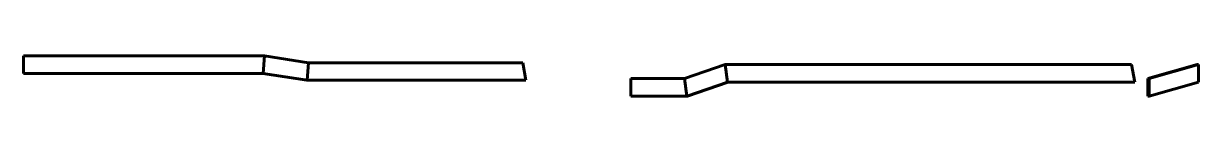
# Model space of a CAD drawing. Header units: millimetres. Extents: x 0 to 4434, y -229 to 1640.
# Drawn here: x 1998 to 3338, y -141 to -95 of the extents above; entities that cross this region are included whole.
import ezdxf

# ---------------------------------------------------------------- set-up
doc = ezdxf.new("R2010")
doc.units = ezdxf.units.MM
doc.linetypes.add('K5LT_BASIC', pattern=[0])
doc.layers.add('Системный слой (1)', color=7, linetype='Continuous', true_color=0x909090)

msp = doc.modelspace()

# ---------------------------------------------------------------- linework, layer by layer
at = {"layer": 'Системный слой (1)', "color": 5, "linetype": 'K5LT_BASIC', "lineweight": 60, "true_color": 0x0000ff}
for p, q in [((2273.27865, -94.67818), (1998.32117, -94.67818)), ((1998.32117, -94.67818), (1998.32117, -114.67818)), ((2273.27865, -94.67818), (2271.79564, -114.67818)), ((2273.27865, -94.67818), (2323.27865, -102.67166)), ((2321.79564, -122.67166), (2323.27865, -102.67166)), ((2323.27865, -102.67166), (2567.52954, -102.67166)), ((2571.04174, -122.67166), (2567.52954, -102.67166)), ((2752.11582, -120.73405), (2798.36582, -104.60927)), ((2801.03495, -124.60927), (2798.36582, -104.60927)), ((2798.36582, -104.60927), (3261.94512, -104.60927)), ((3261.94512, -104.60927), (3265.45732, -124.60927)), ((3280.45732, -120.73405), (3336.69113, -104.60927)), ((3281.95732, -120.73405), (3338.19113, -104.60927)), ((3338.19113, -104.60927), (3336.69113, -104.60927)), ((3338.19113, -124.60927), (3338.19113, -104.60927)), ((2271.79564, -114.67818), (1998.32117, -114.67818)), ((2271.27846, -114.67818), (2321.27846, -122.67166)), ((2271.79564, -114.67818), (2321.79564, -122.67166)), ((2321.27846, -122.67166), (2321.79564, -122.67166)), ((2321.79564, -122.67166), (2571.04174, -122.67166)), ((2690.86582, -120.73405), (2690.86582, -140.73405)), ((2752.11582, -120.73405), (2690.86582, -120.73405)), ((2752.11582, -120.73405), (2754.78495, -140.73405)), ((2754.78495, -140.73405), (2801.03495, -124.60927)), ((2755.48307, -140.73405), (2801.73307, -124.60927)), ((2801.03495, -124.60927), (3265.45732, -124.60927)), ((3280.45732, -120.73405), (3281.95732, -120.73405)), ((3280.45732, -140.73405), (3280.45732, -120.73405)), ((3281.95732, -120.73405), (3281.95732, -140.73405)), ((3281.95732, -140.73405), (3338.19113, -124.60927)), ((2754.78495, -140.73405), (2690.86582, -140.73405)), ((2754.78495, -140.73405), (2755.48307, -140.73405)), ((3281.95732, -140.73405), (3280.45732, -140.73405))]:
    msp.add_line(p, q, dxfattribs=at)

doc.saveas('drawing.dxf')
